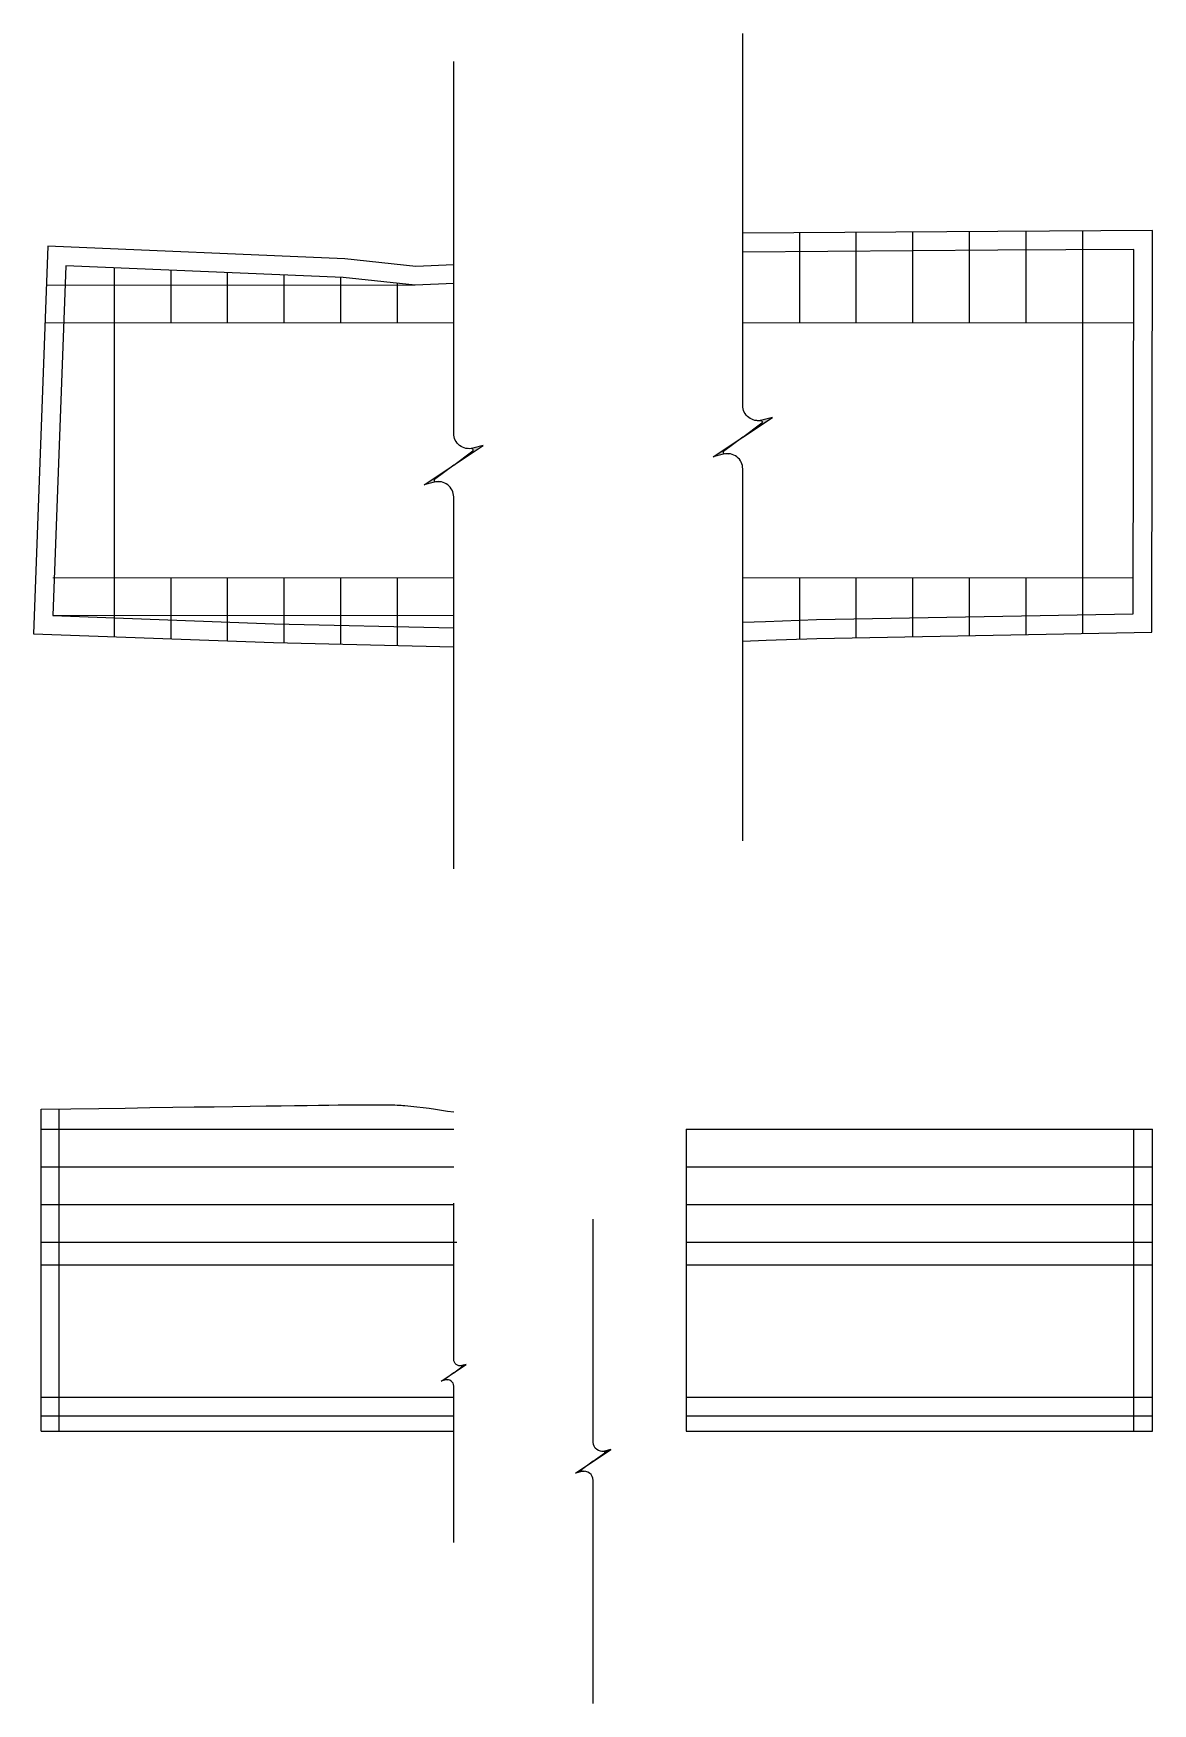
# Model space of a CAD drawing. Header units: metres. Extents: x 1491 to 3802, y 1670 to 4183.
# Drawn here: x 1572.5 to 1602.16, y 1670.13 to 1714.38 of the extents above; entities that cross this region are included whole.
import ezdxf

# ---------------------------------------------------------------- set-up
doc = ezdxf.new("R2010")
doc.units = ezdxf.units.M
doc.layers.add('04_TEXT_int_sec', color=7, linetype='Continuous')
doc.layers.add('22_BLOQUE_RECORTE', color=7, linetype='Continuous')
doc.layers.add('Lim_Hatch', color=254, linetype='Continuous', lineweight=0)

# ---------------------------------------------------------------- blocks, each defined once
blk = doc.blocks.new('*U52')
at = {"layer": '22_BLOQUE_RECORTE', "linetype": 'Continuous'}
h = blk.add_hatch(color=191, dxfattribs=at)
h.dxf.hatch_style = 1
h.paths.add_polyline_path([(-1.165, 1.75), (-1.004, 1.131, -0.078331), (-0.977, 0.851), (-0.962, 1.1, -0.700782), (-0.842, 1.136), (0, 0)])
h = blk.add_hatch(color=191, dxfattribs=at)
h.dxf.hatch_style = 1
h.paths.add_polyline_path([(1.004, -1.131, -0.078331), (0.977, -0.851), (0.962, -1.1, -0.700782), (0.842, -1.136), (0, 0), (1.165, -1.75)])
at = {"layer": '22_BLOQUE_RECORTE', "color": 191, "linetype": 'Continuous'}
for points in [[(-23.879, 0), (-1.879, 0, 0.490659), (-1.004, 1.131), (-1.165, 1.75), (1.165, -1.75), (1.004, -1.131, -0.490659), (1.879, 0), (23.879, 0)], [(0, 0), (-0.842, 1.136, 0.700782), (-0.962, 1.1), (-0.977, 0.851)], [(0, 0), (0.842, -1.136, 0.700782), (0.962, -1.1), (0.977, -0.851)]]:
    blk.add_lwpolyline(points, format="xyb", dxfattribs=at)

msp = doc.modelspace()

# ---------------------------------------------------------------- linework, layer by layer
for p, q in [((1592.795, 1709.097), (1592.795, 1706.711)), ((1594.295, 1709.108), (1594.295, 1706.711)), ((1595.795, 1709.118), (1595.795, 1706.711)), ((1595.795, 1709.118), (1595.795, 1706.711)), ((1597.295, 1709.128), (1597.295, 1706.711)), ((1598.795, 1709.139), (1598.795, 1706.711)), ((1600.295, 1709.149), (1600.295, 1698.484)), ((1574.634, 1708.169), (1574.634, 1698.399)), ((1576.134, 1708.106), (1576.134, 1706.711)), ((1577.634, 1708.042), (1577.634, 1706.711)), ((1579.134, 1707.979), (1579.134, 1706.711)), ((1580.634, 1707.915), (1580.634, 1706.711)), ((1582.134, 1707.761), (1582.134, 1706.711)), ((1576.134, 1699.957), (1576.134, 1698.343)), ((1577.634, 1699.957), (1577.634, 1698.287)), ((1579.134, 1699.957), (1579.134, 1698.235)), ((1580.634, 1699.957), (1580.634, 1698.201)), ((1582.134, 1699.957), (1582.134, 1698.168)), ((1592.795, 1699.957), (1592.795, 1698.335)), ((1594.295, 1699.957), (1594.295, 1698.371)), ((1595.795, 1699.957), (1595.795, 1698.399)), ((1595.795, 1699.957), (1595.795, 1698.399)), ((1597.295, 1699.957), (1597.295, 1698.428)), ((1598.795, 1699.957), (1598.795, 1698.456)), ((1572.703, 1677.353), (1572.703, 1685.877)), ((1573.182, 1677.353), (1573.182, 1685.884)), ((1572.703, 1685.353), (1583.634, 1685.353)), ((1589.795, 1685.353), (1602.156, 1685.353)), ((1601.657, 1677.353), (1601.657, 1685.353)), ((1602.156, 1677.353), (1602.156, 1685.353)), ((1572.703, 1684.353), (1583.634, 1684.353)), ((1589.795, 1684.353), (1602.156, 1684.353)), ((1572.703, 1683.353), (1583.634, 1683.353)), ((1589.795, 1683.353), (1602.156, 1683.353)), ((1572.703, 1682.353), (1583.714, 1682.353)), ((1589.795, 1682.353), (1602.156, 1682.353)), ((1572.703, 1681.753), (1583.634, 1681.753)), ((1589.795, 1681.753), (1602.156, 1681.753)), ((1572.703, 1678.253), (1583.634, 1678.253)), ((1589.795, 1678.253), (1602.156, 1678.253)), ((1572.703, 1677.753), (1583.634, 1677.753)), ((1589.795, 1677.753), (1602.156, 1677.753)), ((1572.703, 1677.353), (1583.634, 1677.353)), ((1589.795, 1677.353), (1602.156, 1677.353))]:
    msp.add_line(p, q)
for points in [[(1591.295, 1698.282), (1591.911, 1698.304), (1591.911, 1698.304), (1593.26, 1698.352), (1602.134, 1698.518), (1602.156, 1709.162), (1598.051, 1709.134), (1591.295, 1709.087)], [(1583.634, 1708.251), (1582.627, 1708.21), (1580.746, 1708.409), (1572.878, 1708.742), (1572.496, 1698.478), (1578.863, 1698.241), (1583.634, 1698.134)], [(1591.295, 1698.78), (1591.894, 1698.802), (1593.246, 1698.85), (1601.637, 1699.007), (1601.657, 1708.661), (1598.054, 1708.636), (1591.295, 1708.589)], [(1583.634, 1707.752), (1582.611, 1707.711), (1580.709, 1707.912), (1573.357, 1708.223), (1573.012, 1698.957), (1578.878, 1698.739), (1583.634, 1698.632)]]:
    msp.add_lwpolyline(points)
at = {"color": 8, "linetype": 'Continuous', "ltscale": 12}
msp.add_open_spline([(1572.703, 1685.877), (1581.346, 1686.008), (1582.279, 1686.026), (1583.202, 1685.869), (1583.634, 1685.808)], degree=3, knots=[0.059662, 0.059662, 0.059662, 0.059662, 1.131121, 2.071646, 2.071646, 2.071646, 2.071646], dxfattribs=at)
at = {"layer": '04_TEXT_int_sec'}
msp.add_line((1589.795, 1685.353), (1589.795, 1677.353), dxfattribs=at)
at = {"layer": 'Lim_Hatch'}
for p, q in [((1582.611, 1707.711), (1572.839, 1707.711)), ((1583.634, 1706.711), (1572.802, 1706.711)), ((1601.653, 1706.711), (1591.295, 1706.711)), ((1573.012, 1699.957), (1583.634, 1699.957)), ((1591.295, 1699.957), (1601.639, 1699.957)), ((1573.012, 1698.957), (1583.634, 1698.957))]:
    msp.add_line(p, q, dxfattribs=at)

# ---------------------------------------------------------------- block references
at = {"layer": '22_BLOQUE_RECORTE', "rotation": 90}
for p, xscale, yscale, zscale in [((1591.295, 1703.684), 0.448, 0.448, 0.448), ((1583.634, 1702.943), 0.448, 0.448, 0.448), ((1583.634, 1678.896), 0.18816, 0.18816, 0.18816), ((1587.331, 1676.55), 0.2688, 0.2688, 0.2688)]:
    msp.add_blockref('*U52', p, dxfattribs=dict(at, xscale=xscale, yscale=yscale, zscale=zscale))

doc.saveas('drawing.dxf')
